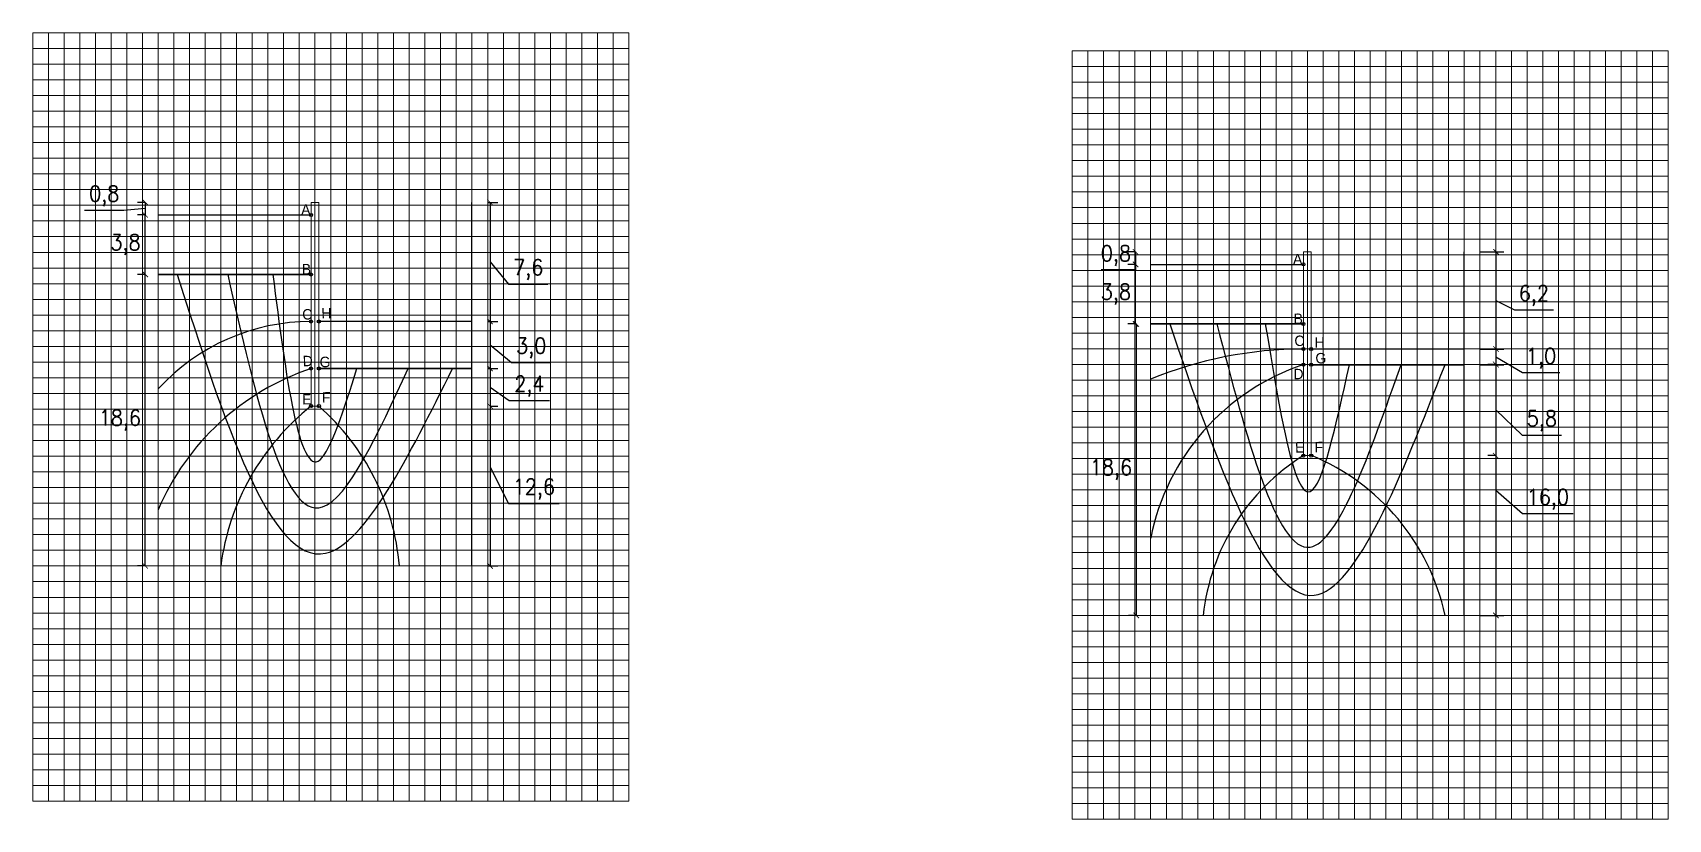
# Model space of a CAD drawing. Header units: metres. Extents: x 762 to 1043, y 1762 to 1814.
# Drawn here: x 938.7 to 1043, y 1764 to 1814.2 of the extents above; entities that cross this region are included whole.
import ezdxf

# ---------------------------------------------------------------- set-up
doc = ezdxf.new("R2010")
doc.units = ezdxf.units.M
for name, color, linetype, lineweight in [('1', 8, 'Continuous', 13), ('L-2 Trabajo Civil', 7, 'Continuous', 13), ('Trabajo', 7, 'Continuous', 30)]:
    doc.layers.add(name, color=color, linetype=linetype, lineweight=lineweight)
for name, color, linetype in [('agua', 160, 'Continuous'), ('equi', 204, 'Continuous'), ('np', 249, 'Continuous'), ('punto', 10, 'Continuous'), ('suelo', 84, 'Continuous')]:
    doc.layers.add(name, color=color, linetype=linetype)
doc.layers.add('PDF_Geometry', color=7, linetype='Continuous', true_color=0xe3e3e3)
doc.styles.add('CONASET', font='')
doc.styles.add('Eje Central Cotas', font='romans.shx', dxfattribs={"width": 0.9})
doc.styles.get('CONASET').set_extended_font_data('RutaCL')
doc.dimstyles.new('Escala 500 Eje Central', dxfattribs={"dimtxt": 1, "dimasz": 0.35, "dimexe": 0.5, "dimexo": 1, "dimgap": 0.3125, "dimtad": 3, "dimtih": 1, "dimtoh": 1, "dimdec": 1, "dimzin": 1, "dimtxsty": 'Eje Central Cotas', "dimblk": 'ARCHTICK', "dimcen": 0.75, "dimclrd": 5, "dimclre": 8, "dimclrt": 256, "dimadec": 1, "dimazin": 0, "dimtfac": 1, "dimtdec": 1, "dimtmove": 0, "dimatfit": 3, "dimldrblk": 'ARCHTICK', "dimfxl": 1.5, "dimfxlon": 1, "dimarcsym": 0})

msp = doc.modelspace()

# ---------------------------------------------------------------- texts
at = {"layer": 'punto', "style": 'CONASET'}
for s, p in [('A', (955.8, 1802.57)), ('B', (955.84, 1798.77)), ('A', (1019.09, 1799.41)), ('C', (955.87, 1795.89)), ('H', (957.09, 1795.96)), ('B', (1019.13, 1795.61)), ('C', (1019.18, 1794.2)), ('H', (1020.47, 1794.1)), ('D', (955.9, 1792.91)), ('G', (956.98, 1792.85)), ('G', (1020.52, 1793.09)), ('D', (1019.12, 1792.08)), ('E', (955.86, 1790.47)), ('F', (957.13, 1790.59)), ('E', (1019.22, 1787.4)), ('F', (1020.46, 1787.42))]:
    msp.add_text(s, height=0.666, rotation=0.5, dxfattribs=at).set_placement(p)

# ---------------------------------------------------------------- blocks, each defined once
blk = doc.blocks.new('_ArchTick')
at = {"layer": '1', "color": 0, "const_width": 0.15}
blk.add_lwpolyline([(-0.5, -0.5), (0.5, 0.5)], dxfattribs=at)
blk = doc.blocks.new('*D60')
at = {"layer": 'Defpoints', "color": 0, "transparency": 16777216}
for p in [(945.85, 1802.57), (946.68, 1803.37), (946.68, 1802.57)]:
    blk.add_point(p, dxfattribs=at)
at = {"layer": 'Trabajo', "color": 5, "lineweight": -2, "transparency": 16777216}
for p, q in [((944.49, 1802.86), (941.98, 1802.86)), ((945.85, 1802.97), (944.49, 1802.86)), ((945.85, 1803.37), (945.85, 1802.57))]:
    blk.add_line(p, q, dxfattribs=at)
at = {"layer": 'Trabajo', "color": 8, "lineweight": -2, "transparency": 16777216}
for p, q in [((945.85, 1803.37), (945.35, 1803.37)), ((945.85, 1802.57), (945.35, 1802.57))]:
    blk.add_line(p, q, dxfattribs=at)
at = {"layer": 'Trabajo', "color": 5, "lineweight": -2, "transparency": 16777216, "xscale": 0.35, "yscale": 0.35, "zscale": 0.35}
for p, rotation in [((945.85, 1803.37), 90), ((945.85, 1802.57), 270)]:
    blk.add_blockref('_ArchTick', p, dxfattribs=dict(at, rotation=rotation))
at = {"layer": 'Trabajo', "transparency": 16777216, "insert": (943.23, 1803.77), "char_height": 1, "attachment_point": 5, "style": 'Eje Central Cotas'}
blk.add_mtext('0,8', dxfattribs=at)
blk = doc.blocks.new('*D61')
at = {"layer": 'Defpoints', "color": 0, "transparency": 16777216}
for p in [(945.85, 1802.57), (946.68, 1802.57), (946.68, 1798.77)]:
    blk.add_point(p, dxfattribs=at)
at = {"layer": 'Trabajo', "color": 8, "lineweight": -2, "transparency": 16777216}
for p, q in [((945.85, 1802.57), (945.35, 1802.57)), ((945.85, 1798.77), (945.35, 1798.77))]:
    blk.add_line(p, q, dxfattribs=at)
at = {"layer": 'Trabajo', "color": 5, "lineweight": -2, "transparency": 16777216}
blk.add_line((945.85, 1798.77), (945.85, 1802.57), dxfattribs=at)
at = {"layer": 'Trabajo', "color": 5, "lineweight": -2, "transparency": 16777216, "xscale": 0.35, "yscale": 0.35, "zscale": 0.35}
for p, rotation in [((945.85, 1802.57), 90), ((945.85, 1798.77), 270)]:
    blk.add_blockref('_ArchTick', p, dxfattribs=dict(at, rotation=rotation))
at = {"layer": 'Trabajo', "transparency": 16777216, "insert": (944.59, 1800.67), "char_height": 1, "attachment_point": 5, "style": 'Eje Central Cotas'}
blk.add_mtext('3,8', dxfattribs=at)
blk = doc.blocks.new('*D62')
at = {"layer": 'Defpoints', "color": 0, "transparency": 16777216}
for p in [(945.85, 1798.77), (946.68, 1798.77), (946.68, 1780.17)]:
    blk.add_point(p, dxfattribs=at)
at = {"layer": 'Trabajo', "color": 8, "lineweight": -2, "transparency": 16777216}
for p, q in [((945.85, 1798.77), (945.35, 1798.77)), ((945.85, 1780.17), (945.35, 1780.17))]:
    blk.add_line(p, q, dxfattribs=at)
at = {"layer": 'Trabajo', "color": 5, "lineweight": -2, "transparency": 16777216}
blk.add_line((945.85, 1780.17), (945.85, 1798.77), dxfattribs=at)
at = {"layer": 'Trabajo', "color": 5, "lineweight": -2, "transparency": 16777216, "xscale": 0.35, "yscale": 0.35, "zscale": 0.35}
for p, rotation in [((945.85, 1798.77), 90), ((945.85, 1780.17), 270)]:
    blk.add_blockref('_ArchTick', p, dxfattribs=dict(at, rotation=rotation))
at = {"layer": 'Trabajo', "transparency": 16777216, "insert": (944.23, 1789.47), "char_height": 1, "attachment_point": 5, "style": 'Eje Central Cotas'}
blk.add_mtext('18,6', dxfattribs=at)
blk = doc.blocks.new('*D63')
at = {"layer": 'Defpoints', "color": 0, "transparency": 16777216}
for p in [(966.68, 1803.37), (966.68, 1795.77), (967.85, 1795.77)]:
    blk.add_point(p, dxfattribs=at)
at = {"layer": 'Trabajo', "color": 8, "lineweight": -2, "transparency": 16777216}
for p, q in [((967.68, 1803.37), (968.35, 1803.37)), ((967.68, 1795.77), (968.35, 1795.77))]:
    blk.add_line(p, q, dxfattribs=at)
at = {"layer": 'Trabajo', "color": 5, "lineweight": -2, "transparency": 16777216}
for p, q in [((967.85, 1803.37), (967.85, 1795.77)), ((967.85, 1799.57), (969.03, 1798.16)), ((969.03, 1798.16), (971.54, 1798.16))]:
    blk.add_line(p, q, dxfattribs=at)
at = {"layer": 'Trabajo', "color": 5, "lineweight": -2, "transparency": 16777216, "xscale": 0.35, "yscale": 0.35, "zscale": 0.35}
for p, rotation in [((967.85, 1803.37), 90), ((967.85, 1795.77), 270)]:
    blk.add_blockref('_ArchTick', p, dxfattribs=dict(at, rotation=rotation))
at = {"layer": 'Trabajo', "transparency": 16777216, "insert": (970.29, 1799.07), "char_height": 1, "attachment_point": 5, "style": 'Eje Central Cotas'}
blk.add_mtext('7,6', dxfattribs=at)
blk = doc.blocks.new('*D64')
at = {"layer": 'Defpoints', "color": 0, "transparency": 16777216}
for p in [(966.68, 1795.77), (966.68, 1792.77), (967.85, 1792.77)]:
    blk.add_point(p, dxfattribs=at)
at = {"layer": 'Trabajo', "color": 8, "lineweight": -2, "transparency": 16777216}
for p, q in [((967.68, 1795.77), (968.35, 1795.77)), ((967.68, 1792.77), (968.35, 1792.77))]:
    blk.add_line(p, q, dxfattribs=at)
at = {"layer": 'Trabajo', "color": 5, "lineweight": -2, "transparency": 16777216}
for p, q in [((967.85, 1795.77), (967.85, 1792.77)), ((967.85, 1794.27), (969.22, 1793.16)), ((969.22, 1793.16), (971.73, 1793.16))]:
    blk.add_line(p, q, dxfattribs=at)
at = {"layer": 'Trabajo', "color": 5, "lineweight": -2, "transparency": 16777216, "xscale": 0.35, "yscale": 0.35, "zscale": 0.35}
for p, rotation in [((967.85, 1795.77), 90), ((967.85, 1792.77), 270)]:
    blk.add_blockref('_ArchTick', p, dxfattribs=dict(at, rotation=rotation))
at = {"layer": 'Trabajo', "transparency": 16777216, "insert": (970.48, 1794.07), "char_height": 1, "attachment_point": 5, "style": 'Eje Central Cotas'}
blk.add_mtext('3,0', dxfattribs=at)
blk = doc.blocks.new('*D65')
at = {"layer": 'Defpoints', "color": 0, "transparency": 16777216}
for p in [(966.68, 1792.77), (966.68, 1780.17), (967.85, 1780.17)]:
    blk.add_point(p, dxfattribs=at)
at = {"layer": 'Trabajo', "color": 8, "lineweight": -2, "transparency": 16777216}
for p, q in [((967.68, 1792.77), (968.35, 1792.77)), ((967.68, 1780.17), (968.35, 1780.17))]:
    blk.add_line(p, q, dxfattribs=at)
at = {"layer": 'Trabajo', "color": 5, "lineweight": -2, "transparency": 16777216}
for p, q in [((967.85, 1792.77), (967.85, 1780.17)), ((967.85, 1786.47), (969.03, 1784.16)), ((969.03, 1784.16), (972.27, 1784.16))]:
    blk.add_line(p, q, dxfattribs=at)
at = {"layer": 'Trabajo', "color": 5, "lineweight": -2, "transparency": 16777216, "xscale": 0.35, "yscale": 0.35, "zscale": 0.35}
for p, rotation in [((967.85, 1792.77), 90), ((967.85, 1780.17), 270)]:
    blk.add_blockref('_ArchTick', p, dxfattribs=dict(at, rotation=rotation))
at = {"layer": 'Trabajo', "transparency": 16777216, "insert": (970.65, 1785.07), "char_height": 1, "attachment_point": 5, "style": 'Eje Central Cotas'}
blk.add_mtext('12,6', dxfattribs=at)
blk = doc.blocks.new('*D66')
at = {"layer": 'Defpoints', "color": 0, "transparency": 16777216}
for p in [(1009.04, 1799.41), (1010, 1800.21), (1010, 1799.41)]:
    blk.add_point(p, dxfattribs=at)
at = {"layer": 'Trabajo', "color": 8, "lineweight": -2, "transparency": 16777216}
for p, q in [((1009.04, 1800.21), (1008.54, 1800.21)), ((1009.04, 1799.41), (1008.54, 1799.41))]:
    blk.add_line(p, q, dxfattribs=at)
at = {"layer": 'Trabajo', "color": 5, "lineweight": -2, "transparency": 16777216}
for p, q in [((1009.04, 1800.21), (1009.04, 1799.41)), ((1009.04, 1799.41), (1009.04, 1799.06)), ((1009.04, 1799.06), (1006.84, 1799.06))]:
    blk.add_line(p, q, dxfattribs=at)
at = {"layer": 'Trabajo', "color": 5, "lineweight": -2, "transparency": 16777216, "xscale": 0.35, "yscale": 0.35, "zscale": 0.35}
for p, rotation in [((1009.04, 1800.21), 90), ((1009.04, 1799.41), 270)]:
    blk.add_blockref('_ArchTick', p, dxfattribs=dict(at, rotation=rotation))
at = {"layer": 'Trabajo', "transparency": 16777216, "insert": (1007.79, 1799.97), "char_height": 1, "attachment_point": 5, "style": 'Eje Central Cotas'}
blk.add_mtext('0,8', dxfattribs=at)
blk = doc.blocks.new('*D67')
at = {"layer": 'Defpoints', "color": 0, "transparency": 16777216}
for p in [(1009.04, 1799.41), (1010, 1799.41), (1010, 1795.61)]:
    blk.add_point(p, dxfattribs=at)
at = {"layer": 'Trabajo', "color": 8, "lineweight": -2, "transparency": 16777216}
for p, q in [((1009.04, 1799.41), (1008.54, 1799.41)), ((1009.04, 1795.61), (1008.54, 1795.61))]:
    blk.add_line(p, q, dxfattribs=at)
at = {"layer": 'Trabajo', "color": 5, "lineweight": -2, "transparency": 16777216}
blk.add_line((1009.04, 1795.61), (1009.04, 1799.41), dxfattribs=at)
at = {"layer": 'Trabajo', "color": 5, "lineweight": -2, "transparency": 16777216, "xscale": 0.35, "yscale": 0.35, "zscale": 0.35}
for p, rotation in [((1009.04, 1799.41), 90), ((1009.04, 1795.61), 270)]:
    blk.add_blockref('_ArchTick', p, dxfattribs=dict(at, rotation=rotation))
at = {"layer": 'Trabajo', "transparency": 16777216, "insert": (1007.79, 1797.51), "char_height": 1, "attachment_point": 5, "style": 'Eje Central Cotas'}
blk.add_mtext('3,8', dxfattribs=at)
blk = doc.blocks.new('*D68')
at = {"layer": 'Defpoints', "color": 0, "transparency": 16777216}
for p in [(1010, 1795.61), (1009.09, 1777.01), (1010, 1777.01)]:
    blk.add_point(p, dxfattribs=at)
at = {"layer": 'Trabajo', "color": 8, "lineweight": -2, "transparency": 16777216}
for p, q in [((1009.09, 1795.61), (1008.59, 1795.61)), ((1009.09, 1777.01), (1008.59, 1777.01))]:
    blk.add_line(p, q, dxfattribs=at)
at = {"layer": 'Trabajo', "color": 5, "lineweight": -2, "transparency": 16777216}
blk.add_line((1009.09, 1795.61), (1009.09, 1777.01), dxfattribs=at)
at = {"layer": 'Trabajo', "color": 5, "lineweight": -2, "transparency": 16777216, "xscale": 0.35, "yscale": 0.35, "zscale": 0.35}
for p, rotation in [((1009.09, 1795.61), 90), ((1009.09, 1777.01), 270)]:
    blk.add_blockref('_ArchTick', p, dxfattribs=dict(at, rotation=rotation))
at = {"layer": 'Trabajo', "transparency": 16777216, "insert": (1007.47, 1786.31), "char_height": 1, "attachment_point": 5, "style": 'Eje Central Cotas'}
blk.add_mtext('18,6', dxfattribs=at)
blk = doc.blocks.new('*D69')
at = {"layer": 'Defpoints', "color": 0, "transparency": 16777216}
for p in [(1030, 1800.21), (1030, 1794.01), (1032.04, 1794.01)]:
    blk.add_point(p, dxfattribs=at)
at = {"layer": 'Trabajo', "color": 8, "lineweight": -2, "transparency": 16777216}
for p, q in [((1031, 1800.21), (1032.54, 1800.21)), ((1031, 1794.01), (1032.54, 1794.01))]:
    blk.add_line(p, q, dxfattribs=at)
at = {"layer": 'Trabajo', "color": 5, "lineweight": -2, "transparency": 16777216}
for p, q in [((1032.04, 1800.21), (1032.04, 1794.01)), ((1032.04, 1797.11), (1033.23, 1796.51)), ((1033.23, 1796.51), (1035.7, 1796.51))]:
    blk.add_line(p, q, dxfattribs=at)
at = {"layer": 'Trabajo', "color": 5, "lineweight": -2, "transparency": 16777216, "xscale": 0.35, "yscale": 0.35, "zscale": 0.35}
for p, rotation in [((1032.04, 1800.21), 90), ((1032.04, 1794.01), 270)]:
    blk.add_blockref('_ArchTick', p, dxfattribs=dict(at, rotation=rotation))
at = {"layer": 'Trabajo', "transparency": 16777216, "insert": (1034.46, 1797.42), "char_height": 1, "attachment_point": 5, "style": 'Eje Central Cotas'}
blk.add_mtext('6,2', dxfattribs=at)
blk = doc.blocks.new('*D70')
at = {"layer": 'Defpoints', "color": 0, "transparency": 16777216}
for p in [(1030, 1794.01), (1030, 1793.01), (1032.04, 1793.01)]:
    blk.add_point(p, dxfattribs=at)
at = {"layer": 'Trabajo', "color": 8, "lineweight": -2, "transparency": 16777216}
for p, q in [((1031, 1794.01), (1032.54, 1794.01)), ((1031, 1793.01), (1032.54, 1793.01))]:
    blk.add_line(p, q, dxfattribs=at)
at = {"layer": 'Trabajo', "color": 5, "lineweight": -2, "transparency": 16777216}
for p, q in [((1032.04, 1794.01), (1032.04, 1793.01)), ((1032.04, 1793.51), (1033.73, 1792.51)), ((1033.73, 1792.51), (1036.11, 1792.51))]:
    blk.add_line(p, q, dxfattribs=at)
at = {"layer": 'Trabajo', "color": 5, "lineweight": -2, "transparency": 16777216, "xscale": 0.35, "yscale": 0.35, "zscale": 0.35}
for p, rotation in [((1032.04, 1794.01), 90), ((1032.04, 1793.01), 270)]:
    blk.add_blockref('_ArchTick', p, dxfattribs=dict(at, rotation=rotation))
at = {"layer": 'Trabajo', "transparency": 16777216, "insert": (1034.92, 1793.42), "char_height": 1, "attachment_point": 5, "style": 'Eje Central Cotas'}
blk.add_mtext('1,0', dxfattribs=at)
blk = doc.blocks.new('*D71')
at = {"layer": 'Defpoints', "color": 0, "transparency": 16777216}
for p in [(1030, 1793.01), (1030, 1777.01), (1032.04, 1777.01)]:
    blk.add_point(p, dxfattribs=at)
at = {"layer": 'Trabajo', "color": 8, "lineweight": -2, "transparency": 16777216}
for p, q in [((1031, 1793.01), (1032.54, 1793.01)), ((1031, 1777.01), (1032.54, 1777.01))]:
    blk.add_line(p, q, dxfattribs=at)
at = {"layer": 'Trabajo', "color": 5, "lineweight": -2, "transparency": 16777216}
for p, q in [((1032.04, 1793.01), (1032.04, 1777.01)), ((1032.04, 1785.01), (1033.73, 1783.51)), ((1033.73, 1783.51), (1036.97, 1783.51))]:
    blk.add_line(p, q, dxfattribs=at)
at = {"layer": 'Trabajo', "color": 5, "lineweight": -2, "transparency": 16777216, "xscale": 0.35, "yscale": 0.35, "zscale": 0.35}
for p, rotation in [((1032.04, 1793.01), 90), ((1032.04, 1777.01), 270)]:
    blk.add_blockref('_ArchTick', p, dxfattribs=dict(at, rotation=rotation))
at = {"layer": 'Trabajo', "transparency": 16777216, "insert": (1035.35, 1784.42), "char_height": 1, "attachment_point": 5, "style": 'Eje Central Cotas'}
blk.add_mtext('16,0', dxfattribs=at)
blk = doc.blocks.new('*D77')
at = {"layer": 'Defpoints', "color": 0, "transparency": 16777216}
for p in [(967.85, 1792.77), (967.85, 1790.37), (967.85, 1790.37)]:
    blk.add_point(p, dxfattribs=at)
at = {"layer": 'Trabajo', "color": 8, "lineweight": -2, "transparency": 16777216}
for p, q in [((967.85, 1792.77), (968.35, 1792.77)), ((967.85, 1790.37), (968.35, 1790.37))]:
    blk.add_line(p, q, dxfattribs=at)
at = {"layer": 'Trabajo', "color": 5, "lineweight": -2, "transparency": 16777216}
for p, q in [((967.85, 1792.77), (967.85, 1790.37)), ((967.85, 1791.57), (969.08, 1790.73)), ((969.08, 1790.73), (971.64, 1790.73))]:
    blk.add_line(p, q, dxfattribs=at)
at = {"layer": 'Trabajo', "color": 5, "lineweight": -2, "transparency": 16777216, "xscale": 0.35, "yscale": 0.35, "zscale": 0.35}
for p, rotation in [((967.85, 1792.77), 90), ((967.85, 1790.37), 270)]:
    blk.add_blockref('_ArchTick', p, dxfattribs=dict(at, rotation=rotation))
at = {"layer": 'Trabajo', "transparency": 16777216, "insert": (970.36, 1791.64), "char_height": 1, "attachment_point": 5, "style": 'Eje Central Cotas'}
blk.add_mtext('2,4', dxfattribs=at)
blk = doc.blocks.new('*D78')
at = {"layer": 'Defpoints', "color": 0, "transparency": 16777216}
for p in [(1032.04, 1793.03), (1032.02, 1787.21), (1032.04, 1787.21)]:
    blk.add_point(p, dxfattribs=at)
at = {"layer": 'Trabajo', "color": 8, "lineweight": -2, "transparency": 16777216}
for p, q in [((1032.02, 1793.03), (1031.52, 1793.03)), ((1032.02, 1787.21), (1031.52, 1787.21))]:
    blk.add_line(p, q, dxfattribs=at)
at = {"layer": 'Trabajo', "color": 5, "lineweight": -2, "transparency": 16777216}
for p, q in [((1032.02, 1793.03), (1032.02, 1787.21)), ((1032.02, 1790.12), (1033.71, 1788.52)), ((1033.71, 1788.52), (1036.22, 1788.52))]:
    blk.add_line(p, q, dxfattribs=at)
at = {"layer": 'Trabajo', "color": 5, "lineweight": -2, "transparency": 16777216, "xscale": 0.35, "yscale": 0.35, "zscale": 0.35}
for p, rotation in [((1032.02, 1793.03), 90), ((1032.02, 1787.21), 270)]:
    blk.add_blockref('_ArchTick', p, dxfattribs=dict(at, rotation=rotation))
at = {"layer": 'Trabajo', "transparency": 16777216, "insert": (1034.97, 1789.43), "char_height": 1, "attachment_point": 5, "style": 'Eje Central Cotas'}
blk.add_mtext('5,8', dxfattribs=at)

# ---------------------------------------------------------------- dimensions: what is measured, and where the dimension line sits
at = {"layer": 'Trabajo'}
for base, p1, p2, picture, middle in [((945.85, 1802.57), (946.68, 1803.37), (946.68, 1802.57), '*D60', (944.17, 1802.86)), ((967.85, 1795.77), (966.68, 1803.37), (966.68, 1795.77), '*D63', (969.35, 1798.16)), ((1032.04, 1794.01), (1030, 1800.21), (1030, 1794.01), '*D69', (1033.54, 1796.51)), ((967.85, 1792.77), (966.68, 1795.77), (966.68, 1792.77), '*D64', (969.53, 1793.16)), ((1032.04, 1793.01), (1030, 1794.01), (1030, 1793.01), '*D70', (1034.04, 1792.51)), ((1032.04, 1777.01), (1030, 1793.01), (1030, 1777.01), '*D71', (1034.04, 1783.51)), ((1032.02, 1787.21), (1032.04, 1793.03), (1032.04, 1787.21), '*D78', (1034.03, 1788.52)), ((967.85, 1780.17), (966.68, 1792.77), (966.68, 1780.17), '*D65', (969.35, 1784.16)), ((967.85, 1790.37), (967.85, 1792.77), (967.85, 1790.37), '*D77', (969.39, 1790.73))]:
    dim = msp.add_linear_dim(base=base, p1=p1, p2=p2, angle=90, dimstyle='Escala 500 Eje Central', override={"dimtmove": 1}, dxfattribs=at)
    dim.commit()
    dim.dimension.update_dxf_attribs({"geometry": picture, "text_midpoint": middle, "dimtype": 160})
for base, p1, p2, picture, middle in [((945.85, 1802.57), (946.68, 1798.77), (946.68, 1802.57), '*D61', (944.59, 1800.67)), ((1009.04, 1799.41), (1010, 1800.21), (1010, 1799.41), '*D66', (1007.79, 1799.97)), ((1009.04, 1799.41), (1010, 1795.61), (1010, 1799.41), '*D67', (1007.79, 1797.51)), ((945.85, 1798.77), (946.68, 1780.17), (946.68, 1798.77), '*D62', (944.23, 1789.47)), ((1009.09, 1777.01), (1010, 1795.61), (1010, 1777.01), '*D68', (1007.47, 1786.31))]:
    dim = msp.add_linear_dim(base=base, p1=p1, p2=p2, angle=90, dimstyle='Escala 500 Eje Central', dxfattribs=at)
    dim.commit()
    dim.dimension.update_dxf_attribs({"geometry": picture, "text_midpoint": middle})

# ---------------------------------------------------------------- linework, layer by layer
at = {"layer": 'agua'}
for p, q in [((946.68, 1802.57), (956.43, 1802.57)), ((1010, 1799.41), (1019.75, 1799.41)), ((966.68, 1795.77), (956.93, 1795.77)), ((1030, 1794.01), (1020.25, 1794.01))]:
    msp.add_line(p, q, dxfattribs=at)
at = {"layer": 'equi'}
for centre, radius, start, end in [((956.43, 1782.57), 13.2, 90, 137.6177), ((1019.75, 1768.36), 25.65, 90, 112.3416), ((961.59, 1777.4), 16.21, 108.5738, 156.9062), ((1024.4, 1779.1), 14.67, 108.4544, 168.8635), ((966.13, 1778.16), 15.59, 128.5016, 172.622), ((946.85, 1778.89), 15.27, 4.7979, 48.7274), ((1027.05, 1775.54), 13.77, 122.0268, 173.8686), ((1014.88, 1774.05), 14.22, 12.0388, 67.7779)]:
    msp.add_arc(centre, radius, start, end, dxfattribs=at)
at = {"layer": 'L-2 Trabajo Civil'}
for p, q in [((946.68, 1803.37), (946.68, 1802.57)), ((946.68, 1802.57), (946.68, 1798.77)), ((956.43, 1790.37), (956.43, 1803.37)), ((956.43, 1803.37), (956.43, 1790.37)), ((956.43, 1803.37), (956.93, 1803.37)), ((956.93, 1790.37), (956.93, 1803.37)), ((1010, 1800.21), (1010, 1799.41)), ((1010, 1799.41), (1010, 1795.61)), ((1019.75, 1787.21), (1019.75, 1800.21)), ((1019.75, 1800.21), (1019.75, 1787.21)), ((1019.75, 1800.21), (1020.25, 1800.21)), ((1020.25, 1787.21), (1020.25, 1800.21)), ((946.68, 1798.77), (946.68, 1780.17)), ((1010, 1795.61), (1010, 1777.01)), ((956.43, 1790.37), (956.93, 1790.37)), ((1019.75, 1787.21), (1020.25, 1787.21)), ((946.68, 1780.17), (966.68, 1780.17)), ((1010, 1777.01), (1030, 1777.01))]:
    msp.add_line(p, q, dxfattribs=at)
at = {"layer": 'np'}
for points in [[(947.89, 1798.77), (957.36, 1780.98), (965.46, 1792.77)], [(951.11, 1798.77), (957.16, 1783.93), (962.63, 1792.77)], [(953.99, 1798.77), (957.01, 1786.95), (959.36, 1792.77)], [(1011.22, 1795.61), (1020.44, 1778.3), (1028.79, 1793.01)], [(1014.23, 1795.61), (1020.18, 1781.37), (1025.98, 1793.01)], [(1017.32, 1795.61), (1020.19, 1784.91), (1022.69, 1793.01)]]:
    msp.add_spline(points, degree=3, dxfattribs=at)
at = {"layer": 'PDF_Geometry', "lineweight": 18}
for points in [[(976.7, 1765.15), (976.7, 1814.2), (938.67, 1814.2), (938.67, 1765.15)], [(1043.03, 1764), (1043.03, 1813.04), (1005, 1813.04), (1005, 1764)]]:
    msp.add_lwpolyline(points, close=True, dxfattribs=at)
for points in [[(939.67, 1814.2), (939.67, 1765.15)], [(940.67, 1814.2), (940.67, 1765.15)], [(941.67, 1814.2), (941.67, 1765.15)], [(942.67, 1814.2), (942.67, 1765.15)], [(943.67, 1814.2), (943.67, 1765.15)], [(944.67, 1814.2), (944.67, 1765.15)], [(945.67, 1814.2), (945.67, 1765.15)], [(946.68, 1814.2), (946.68, 1765.15)], [(947.68, 1814.2), (947.68, 1765.15)], [(948.68, 1814.2), (948.68, 1765.15)], [(949.68, 1814.2), (949.68, 1765.15)], [(950.68, 1814.2), (950.68, 1765.15)], [(951.68, 1814.2), (951.68, 1765.15)], [(952.68, 1814.2), (952.68, 1765.15)], [(953.68, 1814.2), (953.68, 1765.15)], [(954.68, 1814.2), (954.68, 1765.15)], [(955.68, 1814.2), (955.68, 1765.15)], [(956.68, 1814.2), (956.68, 1765.15)], [(957.69, 1814.2), (957.69, 1765.15)], [(958.69, 1814.2), (958.69, 1765.15)], [(959.69, 1814.2), (959.69, 1765.15)], [(960.69, 1814.2), (960.69, 1765.15)], [(961.69, 1814.2), (961.69, 1765.15)], [(962.69, 1814.2), (962.69, 1765.15)], [(963.69, 1814.2), (963.69, 1765.15)], [(964.69, 1814.2), (964.69, 1765.15)], [(965.69, 1814.2), (965.69, 1765.15)], [(966.69, 1814.2), (966.69, 1765.15)], [(967.7, 1814.2), (967.7, 1765.15)], [(968.7, 1814.2), (968.7, 1765.15)], [(969.7, 1814.2), (969.7, 1765.15)], [(970.7, 1814.2), (970.7, 1765.15)], [(971.7, 1814.2), (971.7, 1765.15)], [(972.7, 1814.2), (972.7, 1765.15)], [(973.7, 1814.2), (973.7, 1765.15)], [(974.7, 1814.2), (974.7, 1765.15)], [(975.7, 1814.2), (975.7, 1765.15)], [(938.67, 1813.2), (976.7, 1813.2)], [(1006, 1813.04), (1006, 1764)], [(1007, 1813.04), (1007, 1764)], [(1008, 1813.04), (1008, 1764)], [(1009, 1813.04), (1009, 1764)], [(1010, 1813.04), (1010, 1764)], [(1011.01, 1813.04), (1011.01, 1764)], [(1012.01, 1813.04), (1012.01, 1764)], [(1013.01, 1813.04), (1013.01, 1764)], [(1014.01, 1813.04), (1014.01, 1764)], [(1015.01, 1813.04), (1015.01, 1764)], [(1016.01, 1813.04), (1016.01, 1764)], [(1017.01, 1813.04), (1017.01, 1764)], [(1018.01, 1813.04), (1018.01, 1764)], [(1019.01, 1813.04), (1019.01, 1764)], [(1020.01, 1813.04), (1020.01, 1764)], [(1021.01, 1813.04), (1021.01, 1764)], [(1022.02, 1813.04), (1022.02, 1764)], [(1023.02, 1813.04), (1023.02, 1764)], [(1024.02, 1813.04), (1024.02, 1764)], [(1025.02, 1813.04), (1025.02, 1764)], [(1026.02, 1813.04), (1026.02, 1764)], [(1027.02, 1813.04), (1027.02, 1764)], [(1028.02, 1813.04), (1028.02, 1764)], [(1029.02, 1813.04), (1029.02, 1764)], [(1030.02, 1813.04), (1030.02, 1764)], [(1031.02, 1813.04), (1031.02, 1764)], [(1032.02, 1813.04), (1032.02, 1764)], [(1033.03, 1813.04), (1033.03, 1764)], [(1034.03, 1813.04), (1034.03, 1764)], [(1035.03, 1813.04), (1035.03, 1764)], [(1036.03, 1813.04), (1036.03, 1764)], [(1037.03, 1813.04), (1037.03, 1764)], [(1038.03, 1813.04), (1038.03, 1764)], [(1039.03, 1813.04), (1039.03, 1764)], [(1040.03, 1813.04), (1040.03, 1764)], [(1041.03, 1813.04), (1041.03, 1764)], [(1042.03, 1813.04), (1042.03, 1764)], [(938.67, 1812.2), (976.7, 1812.2)], [(1005, 1812.04), (1043.03, 1812.04)], [(938.67, 1811.19), (976.7, 1811.19)], [(1005, 1811.04), (1043.03, 1811.04)], [(938.67, 1810.19), (976.7, 1810.19)], [(1005, 1810.04), (1043.03, 1810.04)], [(938.67, 1809.19), (976.7, 1809.19)], [(1005, 1809.04), (1043.03, 1809.04)], [(938.67, 1808.19), (976.7, 1808.19)], [(1005, 1808.04), (1043.03, 1808.04)], [(938.67, 1807.19), (976.7, 1807.19)], [(1005, 1807.04), (1043.03, 1807.04)], [(938.67, 1806.19), (976.7, 1806.19)], [(1005, 1806.04), (1043.03, 1806.04)], [(938.67, 1805.19), (976.7, 1805.19)], [(1005, 1805.04), (1043.03, 1805.04)], [(938.67, 1804.19), (976.7, 1804.19)], [(1005, 1804.04), (1043.03, 1804.04)], [(938.67, 1803.19), (976.7, 1803.19)], [(1005, 1803.04), (1043.03, 1803.04)], [(938.67, 1802.19), (976.7, 1802.19)], [(1005, 1802.03), (1043.03, 1802.03)], [(938.67, 1801.19), (976.7, 1801.19)], [(1005, 1801.03), (1043.03, 1801.03)], [(938.67, 1800.18), (976.7, 1800.18)], [(1005, 1800.03), (1043.03, 1800.03)], [(938.67, 1799.18), (976.7, 1799.18)], [(1005, 1799.03), (1043.03, 1799.03)], [(938.67, 1798.18), (976.7, 1798.18)], [(1005, 1798.03), (1043.03, 1798.03)], [(938.67, 1797.18), (976.7, 1797.18)], [(938.67, 1796.18), (976.7, 1796.18)], [(1005, 1797.03), (1043.03, 1797.03)], [(938.67, 1795.18), (976.7, 1795.18)], [(1005, 1796.03), (1043.03, 1796.03)], [(938.67, 1794.18), (976.7, 1794.18)], [(1005, 1795.03), (1043.03, 1795.03)], [(938.67, 1793.18), (976.7, 1793.18)], [(1005, 1794.03), (1043.03, 1794.03)], [(1005, 1793.03), (1043.03, 1793.03)], [(938.67, 1792.18), (976.7, 1792.18)], [(1005, 1792.03), (1043.03, 1792.03)], [(938.67, 1791.18), (976.7, 1791.18)], [(1005, 1791.02), (1043.03, 1791.02)], [(938.67, 1790.18), (976.7, 1790.18)], [(1005, 1790.02), (1043.03, 1790.02)], [(938.67, 1789.17), (976.7, 1789.17)], [(1005, 1789.02), (1043.03, 1789.02)], [(938.67, 1788.17), (976.7, 1788.17)], [(1005, 1788.02), (1043.03, 1788.02)], [(938.67, 1787.17), (976.7, 1787.17)], [(1005, 1787.02), (1043.03, 1787.02)], [(938.67, 1786.17), (976.7, 1786.17)], [(1005, 1786.02), (1043.03, 1786.02)], [(938.67, 1785.17), (976.7, 1785.17)], [(1005, 1785.02), (1043.03, 1785.02)], [(938.67, 1784.17), (976.7, 1784.17)], [(1005, 1784.02), (1043.03, 1784.02)], [(938.67, 1783.17), (976.7, 1783.17)], [(1005, 1783.02), (1043.03, 1783.02)], [(938.67, 1782.17), (976.7, 1782.17)], [(1005, 1782.02), (1043.03, 1782.02)], [(938.67, 1781.17), (976.7, 1781.17)], [(1005, 1781.02), (1043.03, 1781.02)], [(938.67, 1780.17), (976.7, 1780.17)], [(1005, 1780.01), (1043.03, 1780.01)], [(938.67, 1779.17), (976.7, 1779.17)], [(1005, 1779.01), (1043.03, 1779.01)], [(938.67, 1778.16), (976.7, 1778.16)], [(1005, 1778.01), (1043.03, 1778.01)], [(938.67, 1777.16), (976.7, 1777.16)], [(1005, 1777.01), (1043.03, 1777.01)], [(938.67, 1776.16), (976.7, 1776.16)], [(1005, 1776.01), (1043.03, 1776.01)], [(938.67, 1775.16), (976.7, 1775.16)], [(1005, 1775.01), (1043.03, 1775.01)], [(938.67, 1774.16), (976.7, 1774.16)], [(1005, 1774.01), (1043.03, 1774.01)], [(938.67, 1773.16), (976.7, 1773.16)], [(938.67, 1772.16), (976.7, 1772.16)], [(1005, 1773.01), (1043.03, 1773.01)], [(938.67, 1771.16), (976.7, 1771.16)], [(1005, 1772.01), (1043.03, 1772.01)], [(938.67, 1770.16), (976.7, 1770.16)], [(1005, 1771.01), (1043.03, 1771.01)], [(938.67, 1769.16), (976.7, 1769.16)], [(1005, 1770.01), (1043.03, 1770.01)], [(938.67, 1768.16), (976.7, 1768.16)], [(1005, 1769), (1043.03, 1769)], [(1005, 1768), (1043.03, 1768)], [(938.67, 1767.15), (976.7, 1767.15)], [(1005, 1767), (1043.03, 1767)], [(938.67, 1766.15), (976.7, 1766.15)], [(1005, 1766), (1043.03, 1766)], [(1005, 1765), (1043.03, 1765)]]:
    msp.add_lwpolyline(points, dxfattribs=at)
at = {"layer": 'punto'}
for centre in [(956.43, 1802.57), (1019.75, 1799.41), (956.43, 1798.77), (956.43, 1795.77), (956.93, 1795.77), (1019.75, 1795.61), (1019.75, 1794.01), (1020.25, 1794.01), (1019.75, 1793.01), (1020.25, 1793.01), (956.43, 1792.77), (956.93, 1792.77), (956.43, 1790.37), (956.93, 1790.37), (1019.75, 1787.21), (1020.25, 1787.21)]:
    msp.add_circle(centre, 0.1, dxfattribs=at)
at = {"layer": 'suelo'}
for p, q in [((946.68, 1798.77), (956.43, 1798.77)), ((949.11, 1798.77), (946.68, 1798.77)), ((951.55, 1798.77), (949.11, 1798.77)), ((953.99, 1798.77), (951.55, 1798.77)), ((956.43, 1798.77), (953.99, 1798.77)), ((1010, 1795.61), (1019.75, 1795.61)), ((1012.44, 1795.61), (1010, 1795.61)), ((1014.88, 1795.61), (1012.44, 1795.61)), ((1017.32, 1795.61), (1014.88, 1795.61)), ((1019.75, 1795.61), (1017.32, 1795.61)), ((956.93, 1792.77), (966.68, 1792.77)), ((959.36, 1792.77), (956.93, 1792.77)), ((961.8, 1792.77), (959.36, 1792.77)), ((964.24, 1792.77), (961.8, 1792.77)), ((966.68, 1792.77), (964.24, 1792.77)), ((1020.25, 1793.01), (1030, 1793.01)), ((1022.69, 1793.01), (1020.25, 1793.01)), ((1025.13, 1793.01), (1022.69, 1793.01)), ((1027.57, 1793.01), (1025.13, 1793.01)), ((1030, 1793.01), (1027.57, 1793.01))]:
    msp.add_line(p, q, dxfattribs=at)
at = {"layer": 'Trabajo'}
for p, q in [((966.68, 1795.77), (966.68, 1803.37)), ((1030, 1794.01), (1030, 1800.21)), ((966.68, 1792.77), (966.68, 1795.77)), ((1030, 1793.01), (1030, 1794.01)), ((966.68, 1780.17), (966.68, 1792.77)), ((1030, 1777.01), (1030, 1793.01))]:
    msp.add_line(p, q, dxfattribs=at)

msp.set_redraw_order([(e.dxf.handle, doc.entitydb.next_handle()) for e in msp.query("TEXT MTEXT ATTDEF DIMENSION ARC_DIMENSION")])  # texts and dimensions are drawn at this point

doc.saveas('drawing.dxf')
